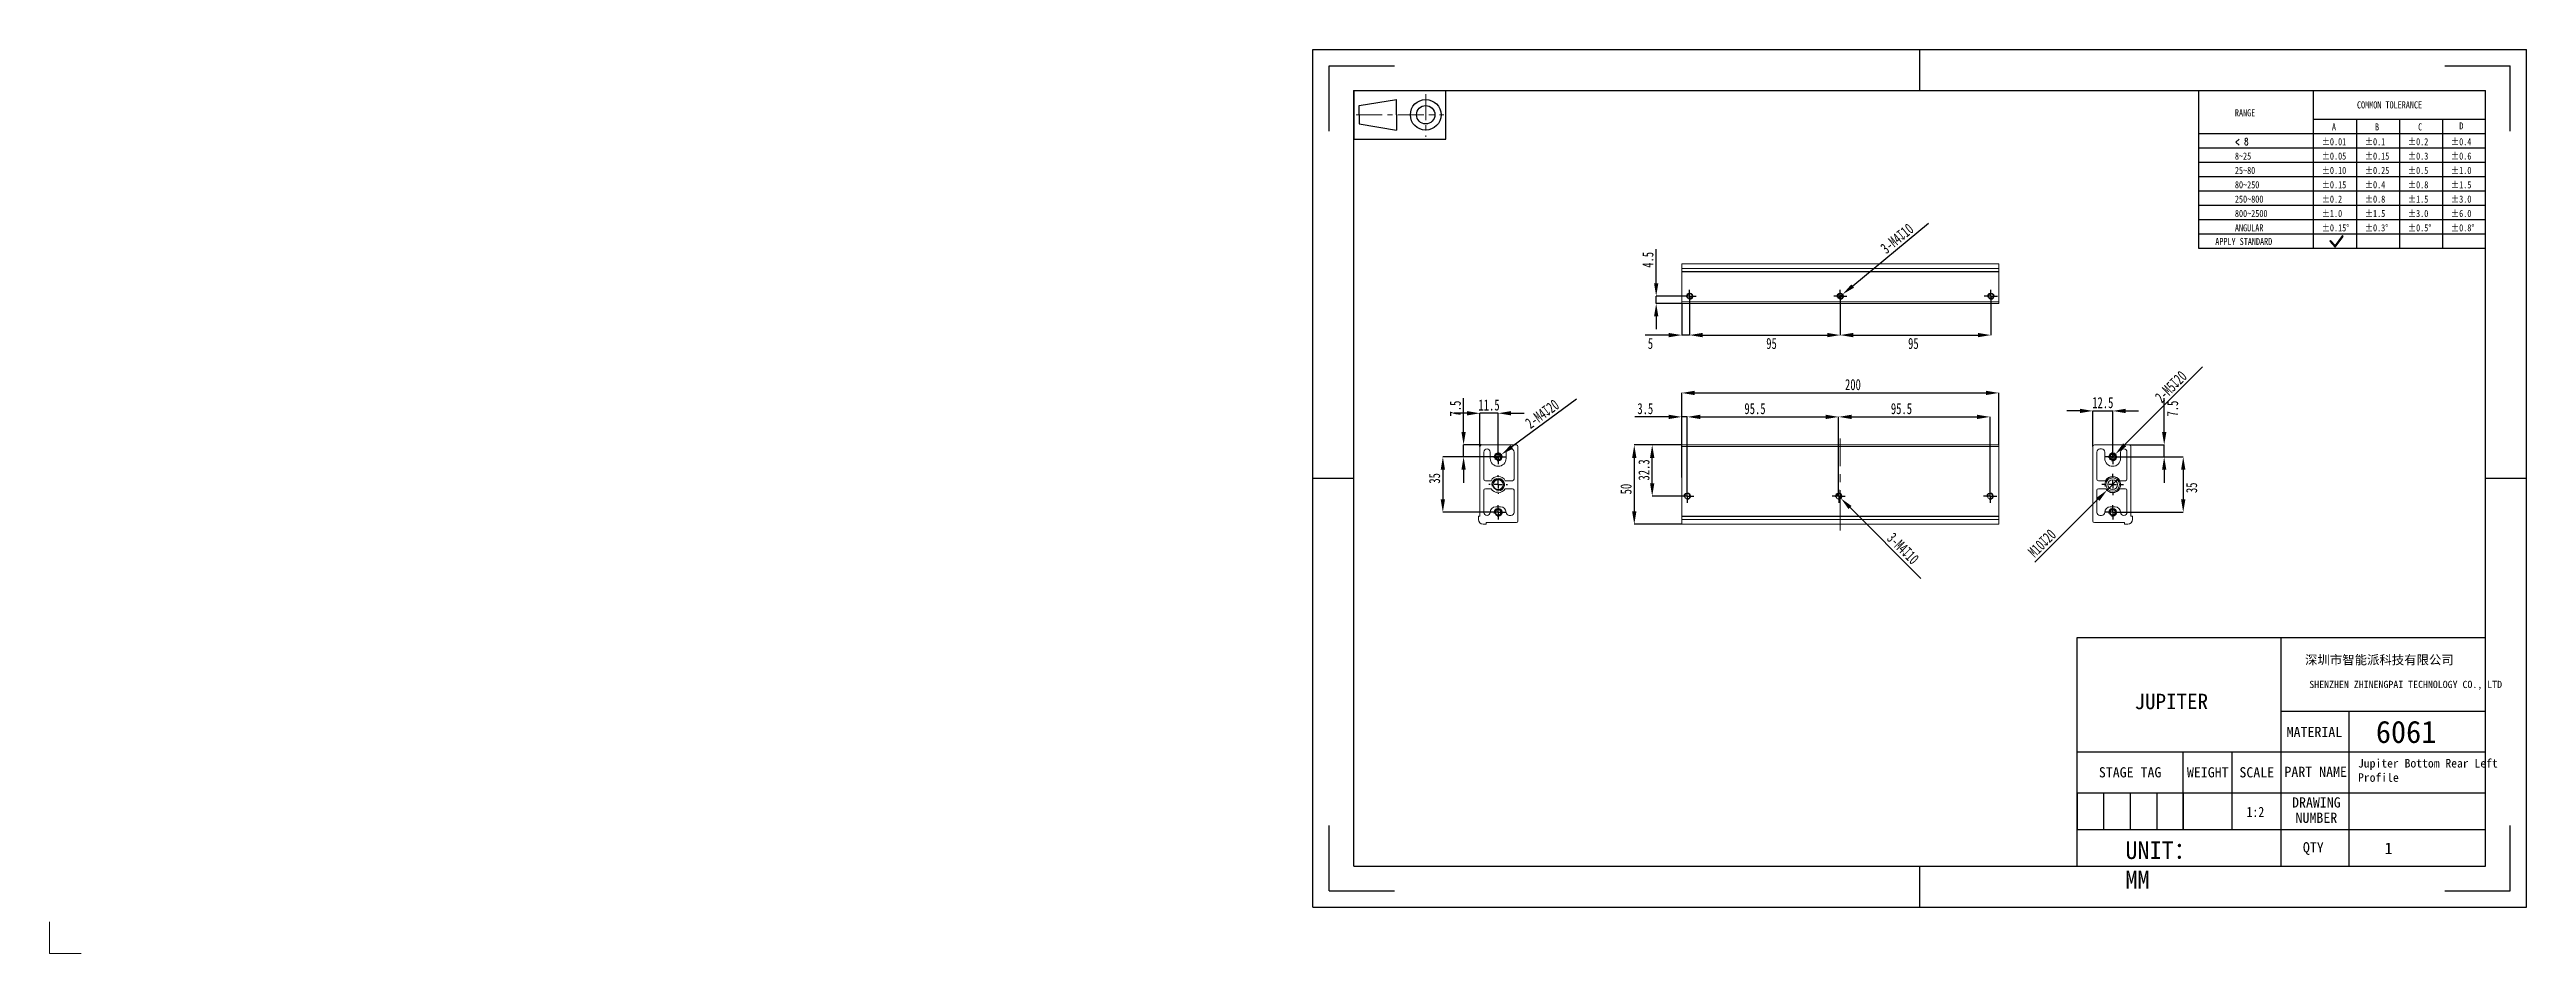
# Model space of a CAD drawing. Header units: millimetres. Extents: x 2 to 784, y 2 to 288.
import ezdxf

# ---------------------------------------------------------------- set-up
doc = ezdxf.new("R2010")
doc.units = ezdxf.units.MM
doc.header["$PDSIZE"] = -1
doc.linetypes.add('CENTER', pattern=[10.16, 6.35, -1.27, 1.27, -1.27])
doc.linetypes.add('CENTERX2', pattern=[20.32, 12.7, -2.54, 2.54, -2.54])
doc.layers.add('DEFAULT_1', color=7, linetype='CENTER', lineweight=18)
doc.layers.add('尺寸线层', color=3, linetype='Continuous', lineweight=18)
doc.layers.add('图框', color=7, linetype='Continuous')
doc.styles.add('SLDTEXTSTYLE4', font='TXT', dxfattribs={"width": 0.7})
doc.styles.add('SLDTEXTSTYLE5', font='TXT', dxfattribs={"width": 0.642857, "bigfont": 'bigfont'})
doc.styles.add('TEXTSTYLE_2', font='')
doc.styles.add('TEXTSTYLE_3', font='')
doc.styles.get('TEXTSTYLE_2').set_extended_font_data('宋体')
doc.styles.get('TEXTSTYLE_3').set_extended_font_data('宋体')
doc.dimstyles.new('SLDDIMSTYLE0', dxfattribs={"dimtxt": 3.5, "dimasz": 4.08, "dimexe": 0, "dimexo": 0.0625, "dimgap": 0.875, "dimtad": 2, "dimdec": 1, "dimlfac": 2, "dimrnd": 1e-09, "dimzin": 12, "dimdsep": 46, "dimtxsty": 'SLDTEXTSTYLE4', "dimsah": 1, "dimcen": 0.09, "dimadec": 0, "dimazin": 3, "dimtfac": 1, "dimtdec": 1, "dimtofl": 0, "dimtmove": 0, "dimatfit": 3, "dimfxl": 1, "dimfrac": 2, "dimtolj": 1, "dimtzin": 12, "dimarcsym": 0})
doc.dimstyles.new('SLDDIMSTYLE1', dxfattribs={"dimtxt": 3.5, "dimasz": 4.08, "dimexe": 0, "dimexo": 0.0625, "dimgap": 0.875, "dimtad": 2, "dimdec": 1, "dimlfac": 2, "dimrnd": 1e-09, "dimzin": 12, "dimdsep": 46, "dimtxsty": 'SLDTEXTSTYLE4', "dimsah": 1, "dimcen": 0.09, "dimadec": 0, "dimazin": 3, "dimtfac": 1, "dimtdec": 1, "dimtmove": 0, "dimatfit": 0, "dimfxl": 1, "dimfrac": 2, "dimtolj": 1, "dimtzin": 12, "dimarcsym": 0})
doc.dimstyles.new('SLDDIMSTYLE2', dxfattribs={"dimtxt": 3.5, "dimasz": 4.08, "dimexe": 0, "dimexo": 0.0625, "dimgap": 0.875, "dimtad": 2, "dimdec": 1, "dimlfac": 2, "dimrnd": 1e-09, "dimzin": 12, "dimdsep": 46, "dimtxsty": 'SLDTEXTSTYLE4', "dimblk1": 'NONE', "dimsah": 1, "dimcen": 0, "dimadec": 0, "dimazin": 3, "dimtfac": 1, "dimtdec": 1, "dimtmove": 0, "dimatfit": 3, "dimldrblk": 'NONE', "dimfxl": 1, "dimfrac": 2, "dimtolj": 1, "dimtzin": 12, "dimarcsym": 0})

msp = doc.modelspace()

# ---------------------------------------------------------------- texts
at = {"attachment_point": 1}
for s, insert, char_height, width, style in [('RANGE', (691.645, 268.886), 2.246, 22.05942, 'SLDTEXTSTYLE4'), ('COMMON TOLERANCE', (730.137, 271.387), 2.24599, 73.94176, 'SLDTEXTSTYLE4'), ('< 8', (691.645, 259.772), 2.246, 10.7794, 'SLDTEXTSTYLE5'), ('%%P0.01', (719.042, 259.772), 2.246, 15.72506, 'SLDTEXTSTYLE4'), ('A', (722.238, 264.442), 2.246, 3.245, 'SLDTEXTSTYLE4'), ('%%P0.1', (732.628, 259.772), 2.246, 11.79144, 'SLDTEXTSTYLE4'), ('B', (735.824, 264.442), 2.246, 3.19312, 'SLDTEXTSTYLE4'), ('%%P0.2', (746.214, 259.772), 2.246, 13.41394, 'SLDTEXTSTYLE4'), ('C', (749.41, 264.442), 2.246, 3.23085, 'SLDTEXTSTYLE4'), ('%%P0.4', (759.8, 259.772), 2.246, 13.36206, 'SLDTEXTSTYLE4'), ('D', (762.394, 264.747), 2.246, 3.19312, 'SLDTEXTSTYLE4'), ('25~80', (691.645, 250.715), 2.246, 21.32836, 'SLDTEXTSTYLE4'), ('8~25', (691.645, 255.244), 2.246, 17.39473, 'SLDTEXTSTYLE4'), ('%%P0.05', (719.042, 255.244), 2.246, 17.34757, 'SLDTEXTSTYLE4'), ('%%P0.10', (719.042, 250.715), 2.246, 15.77695, 'SLDTEXTSTYLE4'), ('%%P0.15', (732.628, 255.244), 2.246, 16.5599, 'SLDTEXTSTYLE4'), ('%%P0.25', (732.628, 250.715), 2.246, 18.13052, 'SLDTEXTSTYLE4'), ('%%P0.3', (746.214, 255.244), 2.246, 13.41394, 'SLDTEXTSTYLE4'), ('%%P0.5', (746.214, 250.715), 2.246, 13.41394, 'SLDTEXTSTYLE4'), ('%%P0.6', (759.8, 255.244), 2.246, 13.41394, 'SLDTEXTSTYLE4'), ('%%P1.0', (759.8, 250.715), 2.246, 11.84332, 'SLDTEXTSTYLE4'), ('80~250', (691.645, 246.187), 2.246, 25.26198, 'SLDTEXTSTYLE4'), ('%%P0.15', (719.042, 246.187), 2.246, 16.5599, 'SLDTEXTSTYLE4'), ('%%P0.4', (732.628, 246.187), 2.246, 13.36206, 'SLDTEXTSTYLE4'), ('%%P0.8', (746.214, 246.187), 2.246, 13.41394, 'SLDTEXTSTYLE4'), ('%%P1.5', (759.8, 246.187), 2.246, 12.62627, 'SLDTEXTSTYLE4'), ('250~800', (691.645, 241.658), 2.246, 29.1956, 'SLDTEXTSTYLE4'), ('800~2500', (691.645, 237.129), 2.246, 33.12923, 'SLDTEXTSTYLE4'), ('%%P0.2', (719.042, 241.658), 2.246, 13.41394, 'SLDTEXTSTYLE4'), ('%%P1.0', (719.042, 237.129), 2.246, 11.84332, 'SLDTEXTSTYLE4'), ('%%P0.8', (732.628, 241.658), 2.246, 13.41394, 'SLDTEXTSTYLE4'), ('%%P1.5', (732.628, 237.129), 2.246, 12.62627, 'SLDTEXTSTYLE4'), ('%%P1.5', (746.214, 241.658), 2.246, 12.62627, 'SLDTEXTSTYLE4'), ('%%P3.0', (746.214, 237.129), 2.246, 13.41394, 'SLDTEXTSTYLE4'), ('%%P3.0', (759.8, 241.658), 2.246, 13.41394, 'SLDTEXTSTYLE4'), ('%%P6.0', (759.8, 237.129), 2.246, 13.41394, 'SLDTEXTSTYLE4'), ('APPLY STANDARD', (685.452, 228.302), 2.24599, 64.56049, 'SLDTEXTSTYLE4'), ('ANGULAR', (691.645, 232.601), 2.246, 31.54446, 'SLDTEXTSTYLE4'), ('%%P0.15%%D', (719.042, 232.601), 2.246, 19.72472, 'SLDTEXTSTYLE4'), ('%%P0.3%%D', (732.628, 232.601), 2.246, 16.57876, 'SLDTEXTSTYLE4'), ('%%P0.5%%D', (746.214, 232.601), 2.246, 16.57876, 'SLDTEXTSTYLE4'), ('%%P0.8%%D', (759.8, 232.601), 2.246, 16.57876, 'SLDTEXTSTYLE4')]:
    msp.add_mtext(s, dxfattribs=dict(at, insert=insert, char_height=char_height, width=width, style=style))
at = {"color": 7, "linetype": 'Continuous', "insert": (737.211, 96.6), "char_height": 2.86391, "width": 67.94821, "attachment_point": 2, "style": 'TEXTSTYLE_2'}
msp.add_mtext('深圳市智能派科技有限公司', dxfattribs=at)
at = {"color": 7, "linetype": 'Continuous', "attachment_point": 2, "line_spacing_factor": 0.9, "style": 'TEXTSTYLE_3'}
for s, insert, char_height, width in [('MATERIAL\\P ', (716.725, 74.019), 3.2212, 46.56486), ('STAGE TAG ', (658.6, 61.287), 3.2212, 38.95697), ('WEIGHT', (683.081, 61.287), 3.2212, 14.15588), ('SCALE', (698.543, 61.287), 3.2212, 14.15588), ('PART NAME', (717.118, 61.434), 3.2212, 26.98848), ('DRAWING NUMBER', (717.333, 51.779), 3.22125, 26.98848), ('QTY', (716.368, 37.627), 3.2212, 35.95561)]:
    msp.add_mtext(s, dxfattribs=dict(at, insert=insert, char_height=char_height, width=width))
at = {"insert": (695.3, 45.507), "char_height": 3.22125, "width": 7.72133, "attachment_point": 7}
msp.add_mtext('{\\W0.85;1:2}', dxfattribs=at)
at = {"layer": '尺寸线层', "attachment_point": 1}
for s, insert, char_height, width in [('SHENZHEN ZHINENGPAI TECHNOLOGY CO., LTD', (715.104, 88.547), 2.29113, 64.82652), ('JUPITER', (660.002, 84.465), 4.8671, 39.72038), ('6061', (736.108, 75.932), 7, 24.85263), ('UNIT：MM', (657.116, 37.9), 5.5885, 21.66224)]:
    msp.add_mtext(s, dxfattribs=dict(at, insert=insert, char_height=char_height, width=width))
at = {"layer": '尺寸线层', "linetype": 'CENTERX2', "insert": (730.462, 63.881), "char_height": 3.6, "width": 45.60353, "attachment_point": 1}
msp.add_mtext('{\\H0.75x;Jupiter Bottom Rear Left Profile}', dxfattribs=at)
at = {"layer": '尺寸线层', "ltscale": 0.2, "insert": (738.865, 37.516), "char_height": 3.65, "width": 21.89288, "attachment_point": 1}
msp.add_mtext('1\\P\\P', dxfattribs=at)

# ---------------------------------------------------------------- blocks, each defined once
blk = doc.blocks.new('_D')
at = {"layer": 'Defpoints', "color": 0, "transparency": 16777216}
for p in [(617.19, 179.38), (617.19, 162.96), (517.19, 152.58)]:
    blk.add_point(p, dxfattribs=at)
at = {"layer": '图框', "color": 0, "lineweight": -2, "transparency": 16777216}
for p, q in [((517.19, 152.65), (517.19, 179.38)), ((521.27, 179.38), (613.11, 179.38)), ((617.19, 163.02), (617.19, 179.38))]:
    blk.add_line(p, q, dxfattribs=at)
at = {"layer": '图框', "color": 0, "transparency": 16777216}
for points in [[(521.27, 180.06), (521.27, 178.7), (517.19, 179.38)], [(613.11, 180.06), (613.11, 178.7), (617.19, 179.38)]]:
    blk.add_solid(points, dxfattribs=at)
at = {"layer": '图框', "color": 0, "transparency": 16777216, "insert": (571.19, 183.76), "char_height": 3.5, "attachment_point": 2, "style": 'SLDTEXTSTYLE4'}
blk.add_mtext('\\A1;200', dxfattribs=at)
blk = doc.blocks.new('_D_1')
at = {"layer": 'Defpoints', "color": 0, "transparency": 16777216}
for p in [(517.19, 162.96), (502.24, 137.96), (517.19, 137.96)]:
    blk.add_point(p, dxfattribs=at)
at = {"layer": '图框', "color": 0, "lineweight": -2, "transparency": 16777216}
for p, q in [((517.13, 162.96), (502.24, 162.96)), ((502.24, 158.88), (502.24, 142.04)), ((517.13, 137.96), (502.24, 137.96))]:
    blk.add_line(p, q, dxfattribs=at)
at = {"layer": '图框', "color": 0, "transparency": 16777216}
for points in [[(501.56, 158.88), (502.92, 158.88), (502.24, 162.96)], [(501.56, 142.04), (502.92, 142.04), (502.24, 137.96)]]:
    blk.add_solid(points, dxfattribs=at)
at = {"layer": '图框', "color": 0, "transparency": 16777216, "insert": (497.87, 149.04), "char_height": 3.5, "attachment_point": 2, "rotation": 90, "style": 'SLDTEXTSTYLE4'}
blk.add_mtext('\\A1;50', dxfattribs=at)
blk = doc.blocks.new('_D_2')
at = {"layer": 'Defpoints', "color": 0, "transparency": 16777216}
for p in [(518.94, 171.82), (517.19, 162.96), (518.94, 146.81)]:
    blk.add_point(p, dxfattribs=at)
at = {"layer": '图框', "color": 0, "lineweight": -2, "transparency": 16777216}
for p, q in [((513.11, 171.82), (502.38, 171.82)), ((517.19, 163.02), (517.19, 171.82)), ((518.94, 171.82), (517.19, 171.82)), ((518.94, 146.87), (518.94, 171.82)), ((523.02, 171.82), (527.1, 171.82))]:
    blk.add_line(p, q, dxfattribs=at)
at = {"layer": '图框', "color": 0, "transparency": 16777216}
for points in [[(513.11, 172.5), (513.11, 171.14), (517.19, 171.82)], [(523.02, 172.5), (523.02, 171.14), (518.94, 171.82)]]:
    blk.add_solid(points, dxfattribs=at)
at = {"layer": '图框', "color": 0, "transparency": 16777216, "insert": (505.71, 176.19), "char_height": 3.5, "attachment_point": 2, "style": 'SLDTEXTSTYLE4'}
blk.add_mtext('\\A1;3.5', dxfattribs=at)
blk = doc.blocks.new('_D_3')
at = {"layer": 'Defpoints', "color": 0, "transparency": 16777216}
for p in [(566.69, 171.82), (518.94, 146.81), (566.69, 146.81)]:
    blk.add_point(p, dxfattribs=at)
at = {"layer": '图框', "color": 0, "lineweight": -2, "transparency": 16777216}
for p, q in [((518.94, 146.87), (518.94, 171.82)), ((523.02, 171.82), (562.61, 171.82)), ((566.69, 146.87), (566.69, 171.82))]:
    blk.add_line(p, q, dxfattribs=at)
at = {"layer": '图框', "color": 0, "transparency": 16777216}
for points in [[(523.02, 172.5), (523.02, 171.14), (518.94, 171.82)], [(562.61, 172.5), (562.61, 171.14), (566.69, 171.82)]]:
    blk.add_solid(points, dxfattribs=at)
at = {"layer": '图框', "color": 0, "transparency": 16777216, "insert": (540.31, 176.19), "char_height": 3.5, "attachment_point": 2, "style": 'SLDTEXTSTYLE4'}
blk.add_mtext('\\A1;95.5', dxfattribs=at)
blk = doc.blocks.new('_D_4')
at = {"layer": 'Defpoints', "color": 0, "transparency": 16777216}
for p in [(614.44, 171.82), (566.69, 146.81), (614.44, 146.81)]:
    blk.add_point(p, dxfattribs=at)
at = {"layer": '图框', "color": 0, "lineweight": -2, "transparency": 16777216}
for p, q in [((566.69, 146.87), (566.69, 171.82)), ((570.77, 171.82), (610.36, 171.82)), ((614.44, 146.87), (614.44, 171.82))]:
    blk.add_line(p, q, dxfattribs=at)
at = {"layer": '图框', "color": 0, "transparency": 16777216}
for points in [[(570.77, 172.5), (570.77, 171.14), (566.69, 171.82)], [(610.36, 172.5), (610.36, 171.14), (614.44, 171.82)]]:
    blk.add_solid(points, dxfattribs=at)
at = {"layer": '图框', "color": 0, "transparency": 16777216, "insert": (586.49, 176.19), "char_height": 3.5, "attachment_point": 2, "style": 'SLDTEXTSTYLE4'}
blk.add_mtext('\\A1;95.5', dxfattribs=at)
blk = doc.blocks.new('_D_5')
at = {"layer": 'Defpoints', "color": 0, "transparency": 16777216}
for p in [(507.89, 162.96), (517.19, 162.96), (518.94, 146.81)]:
    blk.add_point(p, dxfattribs=at)
at = {"layer": '图框', "color": 0, "lineweight": -2, "transparency": 16777216}
for p, q in [((517.13, 162.96), (507.89, 162.96)), ((507.89, 150.89), (507.89, 158.88)), ((518.88, 146.81), (507.89, 146.81))]:
    blk.add_line(p, q, dxfattribs=at)
at = {"layer": '图框', "color": 0, "transparency": 16777216}
for points in [[(507.21, 158.88), (508.57, 158.88), (507.89, 162.96)], [(507.21, 150.89), (508.57, 150.89), (507.89, 146.81)]]:
    blk.add_solid(points, dxfattribs=at)
at = {"layer": '图框', "color": 0, "transparency": 16777216, "insert": (503.52, 155.07), "char_height": 3.5, "attachment_point": 2, "rotation": 90, "style": 'SLDTEXTSTYLE4'}
blk.add_mtext('\\A1;32.3', dxfattribs=at)
blk = doc.blocks.new('_D_6')
at = {"layer": 'Defpoints', "color": 0, "transparency": 16777216}
for p in [(565.98, 147.51), (567.4, 146.1)]:
    blk.add_point(p, dxfattribs=at)
at = {"layer": '图框', "color": 0, "lineweight": -2, "transparency": 16777216}
for p, q in [((565.98, 147.51), (567.4, 146.1)), ((592.63, 120.87), (570.28, 143.22))]:
    blk.add_line(p, q, dxfattribs=at)
at = {"layer": '图框', "color": 0, "transparency": 16777216}
blk.add_solid([(570.76, 143.7), (569.8, 142.73), (567.4, 146.1)], dxfattribs=at)
at = {"layer": '图框', "color": 0, "transparency": 16777216, "insert": (584.13, 135.66), "char_height": 3.5, "attachment_point": 1, "rotation": 315, "style": 'SLDTEXTSTYLE4'}
blk.add_mtext('\\A1;3-M4{\\fGDT|b0|i0|c134|p2;x}10', dxfattribs=at)
blk = doc.blocks.new('_NONE')
blk = doc.blocks.new('SW_CENTERMARKSYMBOL_0')
at = {"layer": '图框', "color": 0}
for p, q in [((-1.25, 0), (-2.075, 0)), ((0, 0), (-1.25, 0)), ((0, 1.25), (0, 2.075)), ((0, 0), (0, 1.25)), ((0, 0), (0, -1.25)), ((0, 0), (1.25, 0)), ((1.25, 0), (2.075, 0)), ((0, -1.25), (0, -2.075))]:
    blk.add_line(p, q, dxfattribs=at)
blk = doc.blocks.new('SW_CENTERMARKSYMBOL_1')
at = {"layer": '图框', "color": 0}
for p, q in [((-1.25, 0), (-2.075, 0)), ((0, 0), (-1.25, 0)), ((0, 1.25), (0, 2.075)), ((0, 0), (0, 1.25)), ((0, 0), (0, -1.25)), ((0, 0), (1.25, 0)), ((1.25, 0), (2.075, 0)), ((0, -1.25), (0, -2.075))]:
    blk.add_line(p, q, dxfattribs=at)
blk = doc.blocks.new('SW_CENTERMARKSYMBOL_2')
at = {"layer": '图框', "color": 0}
for p, q in [((-1.25, 0), (-2.075, 0)), ((0, 0), (-1.25, 0)), ((0, 1.25), (0, 2.075)), ((0, 0), (0, 1.25)), ((0, 0), (0, -1.25)), ((0, 0), (1.25, 0)), ((1.25, 0), (2.075, 0)), ((0, -1.25), (0, -2.075))]:
    blk.add_line(p, q, dxfattribs=at)
blk = doc.blocks.new('_D_7')
at = {"layer": 'Defpoints', "color": 0, "transparency": 16777216}
for p in [(459.31, 159.21), (441.87, 141.71), (459.31, 141.71)]:
    blk.add_point(p, dxfattribs=at)
at = {"layer": '图框', "color": 0, "lineweight": -2, "transparency": 16777216}
for p, q in [((459.25, 159.21), (441.87, 159.21)), ((441.87, 155.13), (441.87, 145.79)), ((459.25, 141.71), (441.87, 141.71))]:
    blk.add_line(p, q, dxfattribs=at)
at = {"layer": '图框', "color": 0, "transparency": 16777216}
for points in [[(441.19, 155.13), (442.55, 155.13), (441.87, 159.21)], [(441.19, 145.79), (442.55, 145.79), (441.87, 141.71)]]:
    blk.add_solid(points, dxfattribs=at)
at = {"layer": '图框', "color": 0, "transparency": 16777216, "insert": (437.5, 152.42), "char_height": 3.5, "attachment_point": 2, "rotation": 90, "style": 'SLDTEXTSTYLE4'}
blk.add_mtext('\\A1;35', dxfattribs=at)
blk = doc.blocks.new('_D_8')
at = {"layer": 'Defpoints', "color": 0, "transparency": 16777216}
for p in [(453.56, 172.96), (453.56, 162.46), (459.31, 159.21)]:
    blk.add_point(p, dxfattribs=at)
at = {"layer": '图框', "color": 0, "lineweight": -2, "transparency": 16777216}
for p, q in [((449.48, 172.96), (445.4, 172.96)), ((453.56, 162.52), (453.56, 172.96)), ((459.31, 172.96), (453.56, 172.96)), ((459.31, 159.27), (459.31, 172.96)), ((463.39, 172.96), (467.47, 172.96))]:
    blk.add_line(p, q, dxfattribs=at)
at = {"layer": '图框', "color": 0, "transparency": 16777216}
for points in [[(449.48, 173.64), (449.48, 172.28), (453.56, 172.96)], [(463.39, 173.64), (463.39, 172.28), (459.31, 172.96)]]:
    blk.add_solid(points, dxfattribs=at)
at = {"layer": '图框', "color": 0, "transparency": 16777216, "insert": (456.44, 177.33), "char_height": 3.5, "attachment_point": 2, "style": 'SLDTEXTSTYLE4'}
blk.add_mtext('\\A1;11.5', dxfattribs=at)
blk = doc.blocks.new('_D_9')
at = {"layer": 'Defpoints', "color": 0, "transparency": 16777216}
for p in [(448.41, 162.96), (454.06, 162.96), (459.31, 159.21)]:
    blk.add_point(p, dxfattribs=at)
at = {"layer": '图框', "color": 0, "lineweight": -2, "transparency": 16777216}
for p, q in [((448.41, 167.04), (448.41, 177.77)), ((454, 162.96), (448.41, 162.96)), ((448.41, 159.21), (448.41, 162.96)), ((459.25, 159.21), (448.41, 159.21)), ((448.41, 155.13), (448.41, 151.05))]:
    blk.add_line(p, q, dxfattribs=at)
at = {"layer": '图框', "color": 0, "transparency": 16777216}
for points in [[(447.73, 167.04), (449.09, 167.04), (448.41, 162.96)], [(447.73, 155.13), (449.09, 155.13), (448.41, 159.21)]]:
    blk.add_solid(points, dxfattribs=at)
at = {"layer": '图框', "color": 0, "transparency": 16777216, "insert": (444.04, 174.44), "char_height": 3.5, "attachment_point": 2, "rotation": 90, "style": 'SLDTEXTSTYLE4'}
blk.add_mtext('\\A1;7.5', dxfattribs=at)
blk = doc.blocks.new('_D_10')
at = {"layer": 'Defpoints', "color": 0, "transparency": 16777216}
for p in [(458.31, 158.47), (460.32, 159.95)]:
    blk.add_point(p, dxfattribs=at)
at = {"layer": '图框', "color": 0, "lineweight": -2, "transparency": 16777216}
for p, q in [((484.02, 177.42), (463.6, 162.37)), ((458.31, 158.47), (460.32, 159.95))]:
    blk.add_line(p, q, dxfattribs=at)
at = {"layer": '图框', "color": 0, "transparency": 16777216}
blk.add_solid([(463.2, 162.92), (464.01, 161.82), (460.32, 159.95)], dxfattribs=at)
at = {"layer": '图框', "color": 0, "transparency": 16777216, "insert": (467.46, 170.74), "char_height": 3.5, "attachment_point": 1, "rotation": 36.40314, "style": 'SLDTEXTSTYLE4'}
blk.add_mtext('\\A1;2-M4{\\fGDT|b0|i0|c134|p2;x}20', dxfattribs=at)
blk = doc.blocks.new('SW_CENTERMARKSYMBOL_3')
at = {"layer": '图框', "color": 0}
for p, q in [((-1.25, 0), (-2.3, 0)), ((0, 0), (-1.25, 0)), ((0, 1.25), (0, 2.3)), ((0, 0), (0, 1.25)), ((0, 0), (0, -1.25)), ((0, 0), (1.25, 0)), ((1.25, 0), (2.3, 0)), ((0, -1.25), (0, -2.3))]:
    blk.add_line(p, q, dxfattribs=at)
blk = doc.blocks.new('SW_CENTERMARKSYMBOL_4')
at = {"layer": '图框', "color": 0}
for p, q in [((-1.25, 0), (-2.3, 0)), ((0, 0), (-1.25, 0)), ((0, 1.25), (0, 2.3)), ((0, 0), (0, 1.25)), ((0, 0), (0, -1.25)), ((0, 0), (1.25, 0)), ((1.25, 0), (2.3, 0)), ((0, -1.25), (0, -2.3))]:
    blk.add_line(p, q, dxfattribs=at)
blk = doc.blocks.new('SW_CENTERMARKSYMBOL_5')
at = {"layer": '图框', "color": 0}
for p, q in [((-2.5, 0), (-2.95, 0)), ((0, 0), (-1.25, 0)), ((0, 2.5), (0, 2.95)), ((0, 0), (0, 1.25)), ((0, 0), (0, -1.25)), ((0, 0), (1.25, 0)), ((2.5, 0), (2.95, 0)), ((0, -2.5), (0, -2.95))]:
    blk.add_line(p, q, dxfattribs=at)
blk = doc.blocks.new('_D_11')
at = {"layer": 'Defpoints', "color": 0, "transparency": 16777216}
for p in [(653.1, 159.21), (653.1, 141.71), (675.35, 141.71)]:
    blk.add_point(p, dxfattribs=at)
at = {"layer": '图框', "color": 0, "lineweight": -2, "transparency": 16777216}
for p, q in [((653.16, 159.21), (675.35, 159.21)), ((675.35, 155.13), (675.35, 145.79)), ((653.16, 141.71), (675.35, 141.71))]:
    blk.add_line(p, q, dxfattribs=at)
at = {"layer": '图框', "color": 0, "transparency": 16777216}
for points in [[(674.67, 155.13), (676.03, 155.13), (675.35, 159.21)], [(674.67, 145.79), (676.03, 145.79), (675.35, 141.71)]]:
    blk.add_solid(points, dxfattribs=at)
at = {"layer": '图框', "color": 0, "transparency": 16777216, "insert": (676.23, 149.45), "char_height": 3.5, "attachment_point": 2, "rotation": 90, "style": 'SLDTEXTSTYLE4'}
blk.add_mtext('\\A1;35', dxfattribs=at)
blk = doc.blocks.new('_D_12')
at = {"layer": 'Defpoints', "color": 0, "transparency": 16777216}
for p in [(653.1, 173.7), (646.85, 162.46), (653.1, 159.21)]:
    blk.add_point(p, dxfattribs=at)
at = {"layer": '图框', "color": 0, "lineweight": -2, "transparency": 16777216}
for p, q in [((642.77, 173.7), (638.69, 173.7)), ((646.85, 162.52), (646.85, 173.7)), ((646.85, 173.7), (653.1, 173.7)), ((653.1, 159.27), (653.1, 173.7)), ((657.18, 173.7), (661.26, 173.7))]:
    blk.add_line(p, q, dxfattribs=at)
at = {"layer": '图框', "color": 0, "transparency": 16777216}
for points in [[(642.77, 174.38), (642.77, 173.02), (646.85, 173.7)], [(657.18, 174.38), (657.18, 173.02), (653.1, 173.7)]]:
    blk.add_solid(points, dxfattribs=at)
at = {"layer": '图框', "color": 0, "transparency": 16777216, "insert": (649.98, 178.07), "char_height": 3.5, "attachment_point": 2, "style": 'SLDTEXTSTYLE4'}
blk.add_mtext('\\A1;12.5', dxfattribs=at)
blk = doc.blocks.new('_D_13')
at = {"layer": 'Defpoints', "color": 0, "transparency": 16777216}
for p in [(653.1, 159.21), (658.35, 162.96), (669.35, 162.96)]:
    blk.add_point(p, dxfattribs=at)
at = {"layer": '图框', "color": 0, "lineweight": -2, "transparency": 16777216}
for p, q in [((669.35, 167.04), (669.35, 177.77)), ((653.16, 159.21), (669.35, 159.21)), ((658.41, 162.96), (669.35, 162.96)), ((669.35, 159.21), (669.35, 162.96)), ((669.35, 155.13), (669.35, 151.05))]:
    blk.add_line(p, q, dxfattribs=at)
at = {"layer": '图框', "color": 0, "transparency": 16777216}
for points in [[(668.67, 167.04), (670.03, 167.04), (669.35, 162.96)], [(668.67, 155.13), (670.03, 155.13), (669.35, 159.21)]]:
    blk.add_solid(points, dxfattribs=at)
at = {"layer": '图框', "color": 0, "transparency": 16777216, "insert": (670.23, 174.44), "char_height": 3.5, "attachment_point": 2, "rotation": 90, "style": 'SLDTEXTSTYLE4'}
blk.add_mtext('\\A1;7.5', dxfattribs=at)
blk = doc.blocks.new('_D_14')
at = {"layer": 'Defpoints', "color": 0, "transparency": 16777216}
for p in [(652.22, 158.32), (653.98, 160.09)]:
    blk.add_point(p, dxfattribs=at)
at = {"layer": '图框', "color": 0, "lineweight": -2, "transparency": 16777216}
for p, q in [((681.47, 187.58), (656.87, 162.98)), ((652.22, 158.32), (653.98, 160.09))]:
    blk.add_line(p, q, dxfattribs=at)
at = {"layer": '图框', "color": 0, "transparency": 16777216}
blk.add_solid([(656.39, 163.46), (657.35, 162.5), (653.98, 160.09)], dxfattribs=at)
at = {"layer": '图框', "color": 0, "transparency": 16777216, "insert": (666.11, 178.5), "char_height": 3.5, "attachment_point": 1, "rotation": 45, "style": 'SLDTEXTSTYLE4'}
blk.add_mtext('\\A1;2-M5{\\fGDT|b0|i0|c134|p2;x}20', dxfattribs=at)
blk = doc.blocks.new('_D_15')
at = {"layer": 'Defpoints', "color": 0, "transparency": 16777216}
for p in [(651.33, 148.69), (654.87, 152.23)]:
    blk.add_point(p, dxfattribs=at)
at = {"layer": '图框', "color": 0, "lineweight": -2, "transparency": 16777216}
for p, q in [((654.87, 152.23), (651.33, 148.69)), ((628.58, 125.93), (648.45, 145.81))]:
    blk.add_line(p, q, dxfattribs=at)
at = {"layer": '图框', "color": 0, "transparency": 16777216}
blk.add_solid([(647.97, 146.29), (648.93, 145.32), (651.33, 148.69)], dxfattribs=at)
at = {"layer": '图框', "color": 0, "transparency": 16777216, "insert": (626.05, 129.7), "char_height": 3.5, "attachment_point": 1, "rotation": 45, "style": 'SLDTEXTSTYLE4'}
blk.add_mtext('\\A1;M10{\\fGDT|b0|i0|c134|p2;x}20', dxfattribs=at)
blk = doc.blocks.new('SW_CENTERMARKSYMBOL_6')
at = {"layer": '图框', "color": 0}
for p, q in [((-1.25, 0), (-2.3, 0)), ((0, 0), (-1.25, 0)), ((0, 1.25), (0, 2.3)), ((0, 0), (0, 1.25)), ((0, 0), (0, -1.25)), ((0, 0), (1.25, 0)), ((1.25, 0), (2.3, 0)), ((0, -1.25), (0, -2.3))]:
    blk.add_line(p, q, dxfattribs=at)
blk = doc.blocks.new('SW_CENTERMARKSYMBOL_7')
at = {"layer": '图框', "color": 0}
for p, q in [((-1.25, 0), (-2.3, 0)), ((0, 0), (-1.25, 0)), ((0, 1.25), (0, 2.3)), ((0, 0), (0, 1.25)), ((0, 0), (0, -1.25)), ((0, 0), (1.25, 0)), ((1.25, 0), (2.3, 0)), ((0, -1.25), (0, -2.3))]:
    blk.add_line(p, q, dxfattribs=at)
blk = doc.blocks.new('SW_CENTERMARKSYMBOL_8')
at = {"layer": '图框', "color": 0}
for p, q in [((-2.5, 0), (-3.375, 0)), ((0, 0), (-1.25, 0)), ((0, 2.5), (0, 3.375)), ((0, 0), (0, 1.25)), ((0, 0), (0, -1.25)), ((0, 0), (1.25, 0)), ((2.5, 0), (3.375, 0)), ((0, -2.5), (0, -3.375))]:
    blk.add_line(p, q, dxfattribs=at)
blk = doc.blocks.new('_D_16')
at = {"layer": 'Defpoints', "color": 0, "transparency": 16777216}
for p in [(519.69, 209.88), (567.19, 209.88), (567.19, 197.63)]:
    blk.add_point(p, dxfattribs=at)
at = {"layer": '图框', "color": 0, "lineweight": -2, "transparency": 16777216}
for p, q in [((519.69, 209.82), (519.69, 197.63)), ((567.19, 209.82), (567.19, 197.63)), ((523.77, 197.63), (563.11, 197.63))]:
    blk.add_line(p, q, dxfattribs=at)
at = {"layer": '图框', "color": 0, "transparency": 16777216}
for points in [[(523.77, 198.31), (523.77, 196.95), (519.69, 197.63)], [(563.11, 198.31), (563.11, 196.95), (567.19, 197.63)]]:
    blk.add_solid(points, dxfattribs=at)
at = {"layer": '图框', "color": 0, "transparency": 16777216, "insert": (545.52, 196.75), "char_height": 3.5, "attachment_point": 2, "style": 'SLDTEXTSTYLE4'}
blk.add_mtext('\\A1;95', dxfattribs=at)
blk = doc.blocks.new('_D_17')
at = {"layer": 'Defpoints', "color": 0, "transparency": 16777216}
for p in [(567.19, 209.88), (614.69, 209.88), (614.69, 197.63)]:
    blk.add_point(p, dxfattribs=at)
at = {"layer": '图框', "color": 0, "lineweight": -2, "transparency": 16777216}
for p, q in [((567.19, 209.82), (567.19, 197.63)), ((614.69, 209.82), (614.69, 197.63)), ((571.27, 197.63), (610.61, 197.63))]:
    blk.add_line(p, q, dxfattribs=at)
at = {"layer": '图框', "color": 0, "transparency": 16777216}
for points in [[(571.27, 198.31), (571.27, 196.95), (567.19, 197.63)], [(610.61, 198.31), (610.61, 196.95), (614.69, 197.63)]]:
    blk.add_solid(points, dxfattribs=at)
at = {"layer": '图框', "color": 0, "transparency": 16777216, "insert": (590.25, 196.75), "char_height": 3.5, "attachment_point": 2, "rotation": 359.99526, "style": 'SLDTEXTSTYLE4'}
blk.add_mtext('\\A1;95', dxfattribs=at)
blk = doc.blocks.new('_D_18')
at = {"layer": 'Defpoints', "color": 0, "transparency": 16777216}
for p in [(517.19, 207.63), (519.69, 209.88), (517.19, 197.63)]:
    blk.add_point(p, dxfattribs=at)
at = {"layer": '图框', "color": 0, "lineweight": -2, "transparency": 16777216}
for p, q in [((517.19, 207.57), (517.19, 197.63)), ((519.69, 209.82), (519.69, 197.63)), ((513.11, 197.63), (505.65, 197.63)), ((519.69, 197.63), (517.19, 197.63)), ((523.77, 197.63), (527.85, 197.63))]:
    blk.add_line(p, q, dxfattribs=at)
at = {"layer": '图框', "color": 0, "transparency": 16777216}
for points in [[(513.11, 198.31), (513.11, 196.95), (517.19, 197.63)], [(523.77, 198.31), (523.77, 196.95), (519.69, 197.63)]]:
    blk.add_solid(points, dxfattribs=at)
at = {"layer": '图框', "color": 0, "transparency": 16777216, "insert": (507.34, 196.75), "char_height": 3.5, "attachment_point": 2, "style": 'SLDTEXTSTYLE4'}
blk.add_mtext('\\A1;5', dxfattribs=at)
blk = doc.blocks.new('_D_19')
at = {"layer": 'Defpoints', "color": 0, "transparency": 16777216}
for p in [(509.15, 207.63), (517.19, 207.63), (519.69, 209.88)]:
    blk.add_point(p, dxfattribs=at)
at = {"layer": '图框', "color": 0, "lineweight": -2, "transparency": 16777216}
for p, q in [((509.15, 213.96), (509.15, 224.69)), ((519.63, 209.88), (509.15, 209.88)), ((509.15, 207.63), (509.15, 209.88)), ((517.13, 207.63), (509.15, 207.63)), ((509.15, 203.55), (509.15, 199.47))]:
    blk.add_line(p, q, dxfattribs=at)
at = {"layer": '图框', "color": 0, "transparency": 16777216}
for points in [[(508.47, 213.96), (509.83, 213.96), (509.15, 209.88)], [(508.47, 203.55), (509.83, 203.55), (509.15, 207.63)]]:
    blk.add_solid(points, dxfattribs=at)
at = {"layer": '图框', "color": 0, "transparency": 16777216, "insert": (504.78, 221.37), "char_height": 3.5, "attachment_point": 2, "rotation": 90, "style": 'SLDTEXTSTYLE4'}
blk.add_mtext('\\A1;4.5', dxfattribs=at)
blk = doc.blocks.new('_D_20')
at = {"layer": 'Defpoints', "color": 0, "transparency": 16777216}
for p in [(566.42, 209.25), (567.96, 210.52)]:
    blk.add_point(p, dxfattribs=at)
at = {"layer": '图框', "color": 0, "lineweight": -2, "transparency": 16777216}
for p, q in [((595.02, 232.82), (571.11, 213.11)), ((566.42, 209.25), (567.96, 210.52))]:
    blk.add_line(p, q, dxfattribs=at)
at = {"layer": '图框', "color": 0, "transparency": 16777216}
blk.add_solid([(570.68, 213.64), (571.54, 212.59), (567.96, 210.52)], dxfattribs=at)
at = {"layer": '图框', "color": 0, "transparency": 16777216, "insert": (579.48, 225.77), "char_height": 3.5, "attachment_point": 1, "rotation": 39.49459, "style": 'SLDTEXTSTYLE4'}
blk.add_mtext('\\A1;3-M4{\\fGDT|b0|i0|c134|p2;x}10', dxfattribs=at)
blk = doc.blocks.new('SW_CENTERMARKSYMBOL_9')
at = {"layer": '图框', "color": 0}
for p, q in [((-1.25, 0), (-2.075, 0)), ((0, 0), (-1.25, 0)), ((0, 1.25), (0, 2.075)), ((0, 0), (0, 1.25)), ((0, 0), (0, -1.25)), ((0, 0), (1.25, 0)), ((1.25, 0), (2.075, 0)), ((0, -1.25), (0, -2.075))]:
    blk.add_line(p, q, dxfattribs=at)
blk = doc.blocks.new('SW_CENTERMARKSYMBOL_10')
at = {"layer": '图框', "color": 0}
for p, q in [((-1.25, 0), (-2.075, 0)), ((0, 0), (-1.25, 0)), ((0, 1.25), (0, 2.075)), ((0, 0), (0, 1.25)), ((0, 0), (0, -1.25)), ((0, 0), (1.25, 0)), ((1.25, 0), (2.075, 0)), ((0, -1.25), (0, -2.075))]:
    blk.add_line(p, q, dxfattribs=at)
blk = doc.blocks.new('SW_CENTERMARKSYMBOL_11')
at = {"layer": '图框', "color": 0}
for p, q in [((-1.25, 0), (-2.075, 0)), ((0, 0), (-1.25, 0)), ((0, 1.25), (0, 2.075)), ((0, 0), (0, 1.25)), ((0, 0), (0, -1.25)), ((0, 0), (1.25, 0)), ((1.25, 0), (2.075, 0)), ((0, -1.25), (0, -2.075))]:
    blk.add_line(p, q, dxfattribs=at)
blk = doc.blocks.new('96_1')
at = {"color": 7, "linetype": 'Continuous'}
for p, q in [((-11.25, 6), (-11.25, -6)), ((-9.93, 2.25), (-0.82, 3.75)), ((-9.93, 0), (-9.93, 2.25)), ((-9.93, 0), (-9.93, -2.25)), ((-0.82, 0), (-0.82, 3.75)), ((-0.82, 0), (-0.82, -3.75)), ((11.25, -6), (11.25, 6)), ((-11.25, -6), (11.25, -6)), ((-9.93, -2.25), (-0.82, -3.75))]:
    blk.add_line(p, q, dxfattribs=at)
for radius in [3.75, 2.25]:
    blk.add_circle((6.34, 0), radius, dxfattribs=at)
at = {"layer": 'DEFAULT_1', "color": 1, "linetype": 'CENTER'}
for p, q in [((-10.64, 0), (10.74, 0)), ((6.34, 5.05), (6.34, -5.36))]:
    blk.add_line(p, q, dxfattribs=at)

# ---------------------------------------------------------------- dimensions: what is measured, and where the dimension line sits
at = {"layer": '图框', "color": 3}
for p1, p2, text, picture, middle in [((566.42, 209.247), (567.964, 210.519), '3-M4{\\fGDT|b0|i0|c134|p2;x}10', '_D_20', (588.326, 227.301)), ((652.217, 158.324), (653.985, 160.092), '2-M5{\\fGDT|b0|i0|c134|p2;x}20', '_D_14', (675.053, 181.16)), ((458.309, 158.466), (460.321, 159.95), '2-M4{\\fGDT|b0|i0|c134|p2;x}20', '_D_10', (476.709, 172.033)), ((654.869, 152.226), (651.333, 148.69), 'M10{\\fGDT|b0|i0|c134|p2;x}20', '_D_15', (633.697, 131.054)), ((565.985, 147.515), (567.399, 146.101), '3-M4{\\fGDT|b0|i0|c134|p2;x}10', '_D_6', (586.495, 127.005))]:
    dim = msp.add_diameter_dim_2p(p1=p1, p2=p2, text=text, dimstyle='SLDDIMSTYLE2', dxfattribs=at)
    dim.commit()
    dim.dimension.update_dxf_attribs({"geometry": picture, "text_midpoint": middle, "dimtype": 163})
for base, p1, p2, angle, dimstyle, picture, middle in [((509.153, 207.629), (519.692, 209.883), (517.192, 207.629), 90, 'SLDDIMSTYLE1', '_D_19', (509.153, 221.368)), ((614.691, 197.627), (567.192, 209.883), (614.692, 209.879), 359.995263, 'SLDDIMSTYLE0', '_D_17', (590.246, 197.629)), ((448.415, 162.958), (459.315, 159.208), (454.065, 162.958), 90, 'SLDDIMSTYLE1', '_D_9', (448.415, 174.443)), ((566.692, 171.816), (518.942, 146.808), (566.692, 146.808), 0, 'SLDDIMSTYLE0', '_D_3', (540.314, 171.816)), ((614.442, 171.816), (566.692, 146.808), (614.442, 146.808), 0, 'SLDDIMSTYLE0', '_D_4', (586.495, 171.816)), ((669.351, 162.958), (653.101, 159.208), (658.351, 162.958), 90, 'SLDDIMSTYLE1', '_D_13', (669.351, 174.443)), ((441.874, 141.708), (459.315, 159.208), (459.315, 141.708), 90, 'SLDDIMSTYLE1', '_D_7', (441.874, 152.424)), ((502.24, 137.958), (517.192, 162.958), (517.192, 137.958), 90, 'SLDDIMSTYLE0', '_D_1', (502.24, 149.039)), ((507.895, 162.958), (518.942, 146.808), (517.192, 162.958), 90, 'SLDDIMSTYLE1', '_D_5', (507.895, 155.066)), ((675.351, 141.708), (653.101, 159.208), (653.101, 141.708), 90, 'SLDDIMSTYLE1', '_D_11', (675.351, 149.447))]:
    dim = msp.add_linear_dim(base=base, p1=p1, p2=p2, angle=angle, dimstyle=dimstyle, dxfattribs=at)
    dim.commit()
    dim.dimension.update_dxf_attribs({"geometry": picture, "text_midpoint": middle, "dimtype": 160})
for base, p1, p2, dimstyle, picture, middle in [((517.192, 197.629), (519.692, 209.883), (517.192, 207.629), 'SLDDIMSTYLE1', '_D_18', (507.34, 197.629)), ((567.192, 197.629), (519.692, 209.883), (567.192, 209.883), 'SLDDIMSTYLE0', '_D_16', (545.521, 197.629)), ((617.192, 179.383), (517.192, 152.583), (617.192, 162.958), 'SLDDIMSTYLE0', '_D', (571.187, 179.383)), ((453.565, 172.958), (459.315, 159.208), (453.565, 162.458), 'SLDDIMSTYLE1', '_D_8', (456.44, 172.958)), ((518.942, 171.816), (517.192, 162.958), (518.942, 146.808), 'SLDDIMSTYLE1', '_D_2', (505.707, 171.816)), ((653.101, 173.696), (646.851, 162.458), (653.101, 159.208), 'SLDDIMSTYLE1', '_D_12', (649.976, 173.696))]:
    dim = msp.add_linear_dim(base=base, p1=p1, p2=p2, dimstyle=dimstyle, dxfattribs=at)
    dim.commit()
    dim.dimension.update_dxf_attribs({"geometry": picture, "text_midpoint": middle, "dimtype": 160})

# ---------------------------------------------------------------- linework, layer by layer
at = {"color": 7, "linetype": 'Continuous'}
for p, q in [((400.9, 17.156), (400.9, 287.741)), ((400.9, 287.741), (783.584, 287.741)), ((406.054, 261.971), (406.054, 282.587)), ((406.054, 282.587), (426.67, 282.587)), ((592.242, 274.856), (592.242, 287.741)), ((757.814, 282.587), (778.43, 282.587)), ((778.43, 261.971), (778.43, 282.587)), ((783.584, 17.156), (783.584, 287.741)), ((413.785, 30.041), (413.785, 274.856)), ((413.785, 274.856), (770.699, 274.856)), ((770.699, 30.041), (770.699, 274.856)), ((400.9, 152.448), (413.785, 152.448)), ((770.699, 152.448), (783.584, 152.448)), ((406.054, 22.31), (406.054, 42.926)), ((778.43, 22.31), (778.43, 42.926)), ((413.785, 30.041), (770.699, 30.041)), ((592.242, 17.156), (592.242, 30.041)), ((400.9, 17.156), (783.584, 17.156)), ((406.054, 22.31), (426.67, 22.31)), ((757.814, 22.31), (778.43, 22.31))]:
    msp.add_line(p, q, dxfattribs=at)
for p, q in [((680.126, 274.856), (680.126, 225.041)), ((716.356, 274.856), (716.356, 225.041)), ((716.356, 265.798), (770.699, 265.798)), ((729.941, 265.798), (729.941, 225.041)), ((743.527, 265.798), (743.527, 225.041)), ((757.113, 265.798), (757.113, 225.041)), ((680.126, 261.27), (770.699, 261.27)), ((680.126, 256.741), (770.699, 256.741)), ((680.126, 252.213), (770.699, 252.213)), ((680.126, 247.684), (770.699, 247.684)), ((680.126, 243.155), (770.699, 243.155)), ((680.126, 238.627), (770.699, 238.627)), ((680.126, 234.098), (770.699, 234.098)), ((680.126, 229.569), (770.699, 229.569)), ((721.826, 227.495), (721.557, 227.252)), ((721.557, 227.252), (723.254, 225.368)), ((723.226, 225.94), (721.826, 227.495)), ((725.557, 229.102), (723.226, 225.94)), ((723.254, 225.368), (725.74, 228.74)), ((725.74, 228.74), (725.557, 229.102)), ((680.126, 225.041), (770.699, 225.041)), ((723.254, 225.368), (723.226, 225.94)), ((723.226, 225.94), (723.254, 225.368))]:
    msp.add_line(p, q)
at = {"color": 7, "linetype": 'Continuous', "lineweight": 15}
for p, q in [((617.192, 220.129), (517.192, 220.129)), ((517.192, 218.629), (517.192, 220.129)), ((617.192, 218.629), (617.192, 220.129)), ((617.192, 218.629), (517.192, 218.629)), ((517.192, 218.629), (517.192, 217.729)), ((517.192, 217.729), (617.192, 217.729)), ((517.192, 217.629), (517.192, 217.729)), ((617.192, 217.629), (517.192, 217.629)), ((517.192, 208.129), (517.192, 217.629)), ((617.192, 218.629), (617.192, 217.729)), ((617.192, 217.729), (617.192, 217.629)), ((617.192, 208.129), (617.192, 217.629)), ((517.192, 208.129), (617.192, 208.129)), ((517.192, 207.629), (517.192, 208.129)), ((617.192, 207.629), (517.192, 207.629)), ((617.192, 208.129), (617.192, 207.629)), ((453.565, 140.458), (453.565, 162.458)), ((454.065, 162.958), (465.065, 162.958)), ((454.808, 160.724), (454.808, 152.16)), ((456.811, 158.721), (456.811, 160.724)), ((461.819, 160.724), (461.819, 158.721)), ((463.321, 161.726), (462.82, 161.726)), ((464.323, 152.16), (464.323, 160.724)), ((465.565, 138.958), (465.565, 162.458)), ((517.192, 162.958), (617.192, 162.958)), ((517.192, 162.458), (517.192, 162.958)), ((617.192, 162.458), (517.192, 162.458)), ((517.192, 140.458), (517.192, 162.458)), ((617.192, 162.958), (617.192, 162.458)), ((617.192, 140.458), (617.192, 162.458)), ((646.851, 138.958), (646.851, 162.458)), ((658.351, 162.958), (647.351, 162.958)), ((648.093, 160.724), (648.093, 152.16)), ((649.596, 161.726), (649.095, 161.726)), ((650.597, 158.721), (650.597, 160.724)), ((655.605, 160.724), (655.605, 158.721)), ((657.608, 152.16), (657.608, 160.724)), ((658.851, 140.458), (658.851, 162.458)), ((454.808, 148.656), (454.808, 141.694)), ((455.308, 151.66), (457.061, 151.66)), ((457.118, 149.156), (455.308, 149.156)), ((463.823, 149.156), (461.512, 149.156)), ((461.568, 151.66), (463.823, 151.66)), ((464.323, 141.694), (464.323, 148.656)), ((648.093, 148.656), (648.093, 141.694)), ((648.593, 151.66), (650.848, 151.66)), ((650.904, 149.156), (648.593, 149.156)), ((657.108, 149.156), (655.298, 149.156)), ((655.355, 151.66), (657.108, 151.66)), ((657.608, 141.694), (657.608, 148.656)), ((458.564, 143.447), (460.066, 143.447)), ((462.82, 140.692), (463.321, 140.692)), ((649.095, 140.692), (649.596, 140.692)), ((652.35, 143.447), (653.852, 143.447)), ((453.065, 139.458), (453.065, 140.358)), ((453.165, 140.458), (453.565, 140.458)), ((454.565, 137.958), (455.465, 137.958)), ((465.065, 138.458), (455.565, 138.458)), ((455.565, 138.458), (455.565, 138.058)), ((517.192, 140.458), (617.192, 140.458)), ((517.192, 140.358), (517.192, 140.458)), ((617.192, 140.358), (517.192, 140.358)), ((517.192, 139.458), (517.192, 140.358)), ((617.192, 139.458), (517.192, 139.458)), ((517.192, 137.958), (517.192, 139.458)), ((617.192, 137.958), (517.192, 137.958)), ((617.192, 140.458), (617.192, 140.358)), ((617.192, 139.458), (617.192, 140.358)), ((617.192, 137.958), (617.192, 139.458)), ((647.351, 138.458), (656.851, 138.458)), ((656.851, 138.458), (656.851, 138.058)), ((657.851, 137.958), (656.951, 137.958)), ((659.251, 140.458), (658.851, 140.458)), ((659.351, 139.458), (659.351, 140.358))]:
    msp.add_line(p, q, dxfattribs=at)
at = {"color": 8, "linetype": 'Continuous', "lineweight": 15}
for p, q in [((520.339, 209.371), (519.045, 209.371)), ((567.839, 209.371), (566.545, 209.371)), ((615.342, 209.371), (614.042, 209.371))]:
    msp.add_line(p, q, dxfattribs=at)
at = {"color": 2, "linetype": 'Continuous'}
for p, q in [((641.849, 66.119), (641.849, 102.197)), ((641.849, 66.119), (641.849, 102.197)), ((641.849, 102.197), (706.274, 102.197)), ((706.274, 53.234), (706.274, 102.197)), ((706.274, 79.004), (706.274, 102.197)), ((706.274, 102.197), (770.699, 102.197)), ((706.274, 66.119), (706.274, 102.197)), ((770.699, 79.004), (770.699, 102.197)), ((706.274, 79.004), (770.699, 79.004)), ((727.564, 79.004), (727.564, 30.041)), ((770.699, 53.234), (770.699, 79.004)), ((641.849, 30.041), (641.849, 66.119)), ((641.849, 66.119), (706.274, 66.119)), ((641.849, 53.234), (641.849, 66.119)), ((641.849, 66.119), (675.35, 66.119)), ((675.35, 53.234), (675.35, 66.119)), ((675.35, 53.234), (675.35, 66.119)), ((675.35, 66.119), (706.274, 66.119)), ((690.812, 53.234), (690.812, 66.119)), ((706.274, 66.119), (770.699, 66.119)), ((706.274, 53.234), (706.274, 66.119)), ((641.849, 41.637), (641.849, 53.234)), ((641.849, 53.234), (675.35, 53.234)), ((641.849, 53.234), (675.35, 53.234)), ((641.849, 53.234), (675.35, 53.234)), ((641.849, 53.234), (641.849, 41.637)), ((650.224, 53.234), (650.224, 41.637)), ((658.6, 53.234), (658.6, 41.637)), ((666.975, 53.234), (666.975, 41.637)), ((675.35, 41.637), (675.35, 53.234)), ((675.35, 41.637), (675.35, 53.234)), ((675.35, 53.234), (706.274, 53.234)), ((675.35, 53.234), (706.274, 53.234)), ((675.35, 53.234), (675.35, 41.637)), ((690.812, 41.637), (690.812, 53.234)), ((706.274, 30.041), (706.274, 53.234)), ((706.274, 53.234), (770.699, 53.234)), ((706.274, 53.234), (770.699, 53.234)), ((706.274, 41.637), (706.274, 53.234)), ((770.699, 30.041), (770.699, 53.234)), ((641.849, 30.041), (641.849, 41.637)), ((641.849, 41.637), (706.274, 41.637)), ((641.849, 41.637), (675.35, 41.637)), ((641.849, 41.637), (675.35, 41.637)), ((675.35, 41.637), (706.274, 41.637)), ((706.274, 30.041), (706.274, 41.637)), ((706.274, 41.637), (770.699, 41.637)), ((538.769, 30.041), (569.693, 30.041)), ((569.693, 30.041), (590.309, 30.041)), ((590.309, 30.041), (621.233, 30.041)), ((621.233, 30.041), (641.849, 30.041)), ((641.849, 30.041), (706.274, 30.041)), ((706.274, 30.041), (770.699, 30.041))]:
    msp.add_line(p, q, dxfattribs=at)
at = {"color": 7, "linetype": 'Continuous', "lineweight": 15}
for centre, radius in [((519.692, 209.883), 0.825), ((567.192, 209.883), 0.825), ((614.692, 209.879), 0.825), ((459.315, 159.208), 1.05), ((459.315, 159.208), 0.825), ((653.101, 159.208), 1.05), ((653.101, 159.208), 0.825), ((459.315, 150.458), 1.7), ((459.315, 150.458), 1.55), ((653.101, 150.458), 2.125), ((653.101, 150.458), 1.55), ((459.315, 141.708), 1.05), ((459.315, 141.708), 0.825), ((518.942, 146.808), 0.825), ((566.692, 146.808), 0.825), ((614.442, 146.808), 0.825), ((653.101, 141.708), 1.05), ((653.101, 141.708), 0.825)]:
    msp.add_circle(centre, radius, dxfattribs=at)
at = {"color": 7, "linetype": 'Continuous', "lineweight": 0}
for centre, radius in [((519.692, 209.883), 1), ((567.192, 209.883), 1), ((614.692, 209.879), 1), ((459.315, 159.208), 1.25), ((459.315, 159.208), 1), ((459.315, 159.208), 1), ((459.315, 159.208), 1), ((459.315, 159.208), 1), ((653.101, 159.208), 1.25), ((653.101, 159.208), 1), ((653.101, 159.208), 1), ((653.101, 159.208), 1), ((653.101, 159.208), 1), ((459.315, 150.458), 2), ((653.101, 150.458), 2.5), ((459.315, 141.708), 1.25), ((459.315, 141.708), 1), ((459.315, 141.708), 1), ((459.315, 141.708), 1), ((459.315, 141.708), 1), ((518.942, 146.808), 1), ((566.692, 146.808), 1), ((614.442, 146.808), 1), ((653.101, 141.708), 1.25), ((653.101, 141.708), 1), ((653.101, 141.708), 1), ((653.101, 141.708), 1), ((653.101, 141.708), 1)]:
    msp.add_arc(centre, radius, 255, 195, dxfattribs=at)
at = {"color": 7, "linetype": 'Continuous', "lineweight": 15}
for centre, radius, start, end in [((454.065, 162.458), 0.5, 90, 180), ((455.809, 160.724), 1.002, 0, 180), ((459.315, 158.721), 2.504, 180, 0), ((462.82, 160.724), 1.002, 90, 180), ((463.321, 160.724), 1.002, 0, 90), ((465.065, 162.458), 0.5, 0, 90), ((647.351, 162.458), 0.5, 90, 180), ((649.095, 160.724), 1.002, 90, 180), ((649.596, 160.724), 1.002, 0, 90), ((653.101, 158.721), 2.504, 180, 0), ((656.607, 160.724), 1.002, 0, 180), ((658.351, 162.458), 0.5, 0, 90), ((455.308, 152.16), 0.5, 180, 270), ((455.308, 148.656), 0.5, 90, 180), ((459.315, 150.458), 2.554, 28.072487, 151.927513), ((459.315, 150.458), 2.554, 210.65077, 329.34923), ((463.823, 152.16), 0.5, 270, 0), ((463.823, 148.656), 0.5, 360, 90), ((648.593, 152.16), 0.5, 180, 270), ((648.593, 148.656), 0.5, 90, 180), ((653.101, 150.458), 2.554, 28.072487, 151.927513), ((653.101, 150.458), 2.554, 210.65077, 329.34923), ((657.108, 152.16), 0.5, 270, 0), ((657.108, 148.656), 0.5, 0, 90), ((455.809, 141.694), 1.002, 180, 0), ((458.564, 141.694), 1.753, 90, 180), ((460.066, 141.694), 1.753, 0, 90), ((462.82, 141.694), 1.002, 180, 270), ((463.321, 141.694), 1.002, 270, 0), ((649.095, 141.694), 1.002, 180, 270), ((649.596, 141.694), 1.002, 270, 0), ((652.35, 141.694), 1.753, 90, 180), ((653.852, 141.694), 1.753, 0, 90), ((656.607, 141.694), 1.002, 180, 0), ((453.165, 140.358), 0.1, 90, 180), ((454.565, 139.458), 1.5, 180, 270), ((455.465, 138.058), 0.1, 270, 0), ((465.065, 138.958), 0.5, 270, 0), ((647.351, 138.958), 0.5, 180, 270), ((656.951, 138.058), 0.1, 180, 270), ((657.851, 139.458), 1.5, 270, 0), ((659.251, 140.358), 0.1, 0, 90)]:
    msp.add_arc(centre, radius, start, end, dxfattribs=at)
at = {"layer": '图框', "linetype": 'CENTERX2', "lineweight": 0}
msp.add_line((567.192, 135.958), (567.192, 164.958), dxfattribs=at)
at = {"layer": '图框', "lineweight": 0}
for q in [(2.5, 12.5), (12.5, 2.5)]:
    msp.add_line((2.5, 2.5), q, dxfattribs=at)

# ---------------------------------------------------------------- block references
at = {"color": 2, "linetype": 'Continuous', "xscale": 1.288499418886255, "yscale": 1.288499418886255, "zscale": 1.288499418886255}
msp.add_blockref('96_1', (428.293, 267.145), dxfattribs=at)
at = {"layer": '图框'}
for name, p in [('SW_CENTERMARKSYMBOL_11', (519.692, 209.883)), ('SW_CENTERMARKSYMBOL_10', (567.192, 209.883)), ('SW_CENTERMARKSYMBOL_9', (614.692, 209.879)), ('SW_CENTERMARKSYMBOL_4', (459.315, 159.208)), ('SW_CENTERMARKSYMBOL_7', (653.101, 159.208)), ('SW_CENTERMARKSYMBOL_5', (459.315, 150.458)), ('SW_CENTERMARKSYMBOL_1', (518.942, 146.808)), ('SW_CENTERMARKSYMBOL_2', (566.692, 146.808)), ('SW_CENTERMARKSYMBOL_0', (614.442, 146.808)), ('SW_CENTERMARKSYMBOL_8', (653.101, 150.458)), ('SW_CENTERMARKSYMBOL_3', (459.315, 141.708)), ('SW_CENTERMARKSYMBOL_6', (653.101, 141.708))]:
    msp.add_blockref(name, p, dxfattribs=at)

msp.set_redraw_order([(e.dxf.handle, doc.entitydb.next_handle()) for e in msp.query("TEXT MTEXT ATTDEF DIMENSION ARC_DIMENSION")])  # texts and dimensions are drawn at this point

doc.saveas('drawing.dxf')
